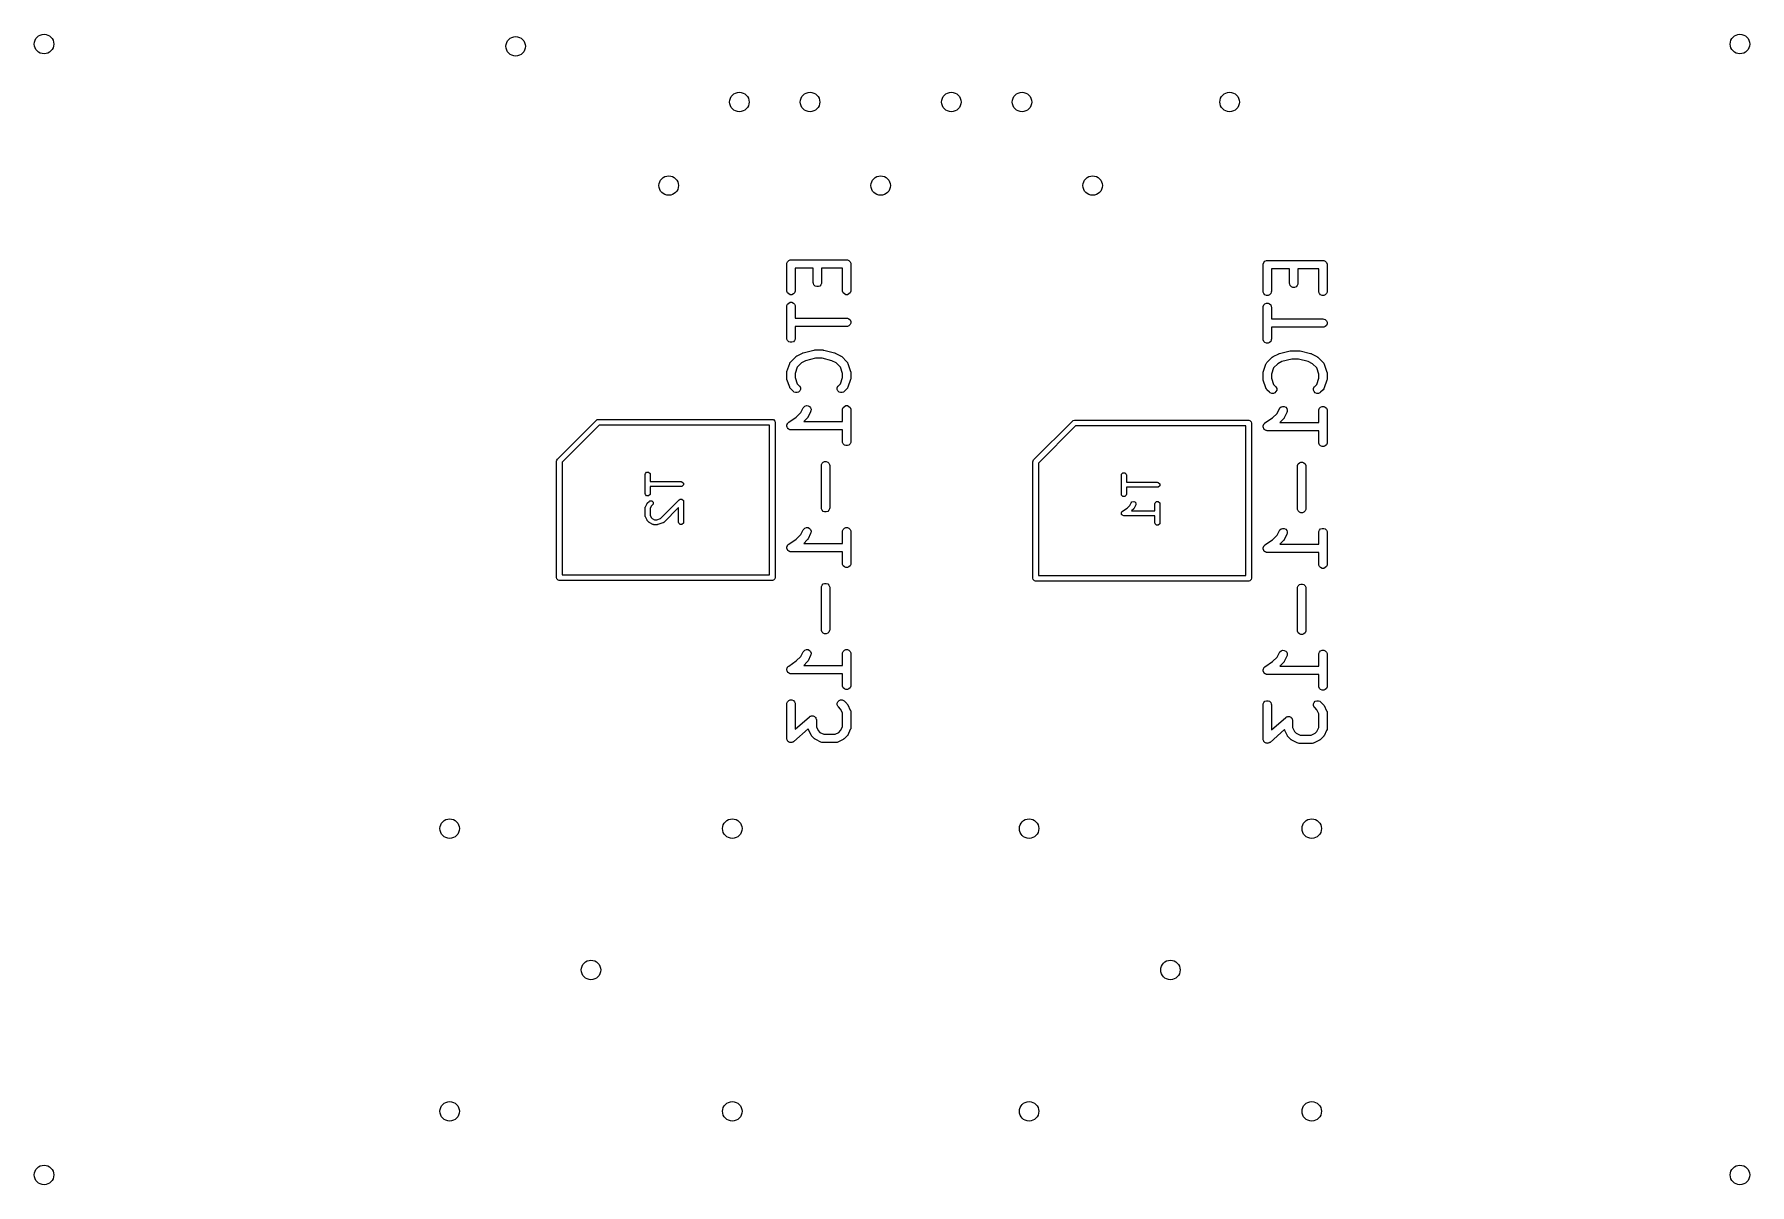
# Model space of a CAD drawing. Extents: x 0.19 to 1.41, y 0.19 to 1.01.
import ezdxf

# ---------------------------------------------------------------- set-up
doc = ezdxf.new("R2010")
doc.units = 0
doc.header["$MEASUREMENT"] = 0
doc.layers.add('BLACK', color=7, linetype='CONTINUOUS')

msp = doc.modelspace()

# ---------------------------------------------------------------- linework, layer by layer
at = {"layer": 'BLACK', "linetype": 'CONTINUOUS'}
for p, q in [((0.7256, 0.8449), (0.7261, 0.846)), ((0.7256, 0.8444), (0.7256, 0.8449)), ((0.7256, 0.8256), (0.7256, 0.8444)), ((0.7261, 0.846), (0.7269, 0.8468)), ((0.7269, 0.8468), (0.728, 0.8473)), ((0.728, 0.8473), (0.7285, 0.8473)), ((0.7285, 0.8473), (0.7679, 0.8473)), ((0.7443, 0.8414), (0.7315, 0.8414)), ((0.7315, 0.8414), (0.7315, 0.8256)), ((0.7443, 0.8313), (0.7443, 0.8414)), ((0.765, 0.8414), (0.7502, 0.8414)), ((0.7502, 0.8414), (0.7502, 0.8313)), ((0.765, 0.8256), (0.765, 0.8414)), ((0.7679, 0.8473), (0.7685, 0.8473)), ((0.7685, 0.8473), (0.7695, 0.8468)), ((0.7695, 0.8468), (0.7704, 0.846)), ((0.7704, 0.846), (0.7708, 0.8449)), ((0.7708, 0.8449), (0.7709, 0.8444)), ((0.7709, 0.8444), (0.7709, 0.8256)), ((1.0626, 0.8444), (1.0631, 0.8455)), ((1.0626, 0.8439), (1.0626, 0.8444)), ((1.0626, 0.8251), (1.0626, 0.8439)), ((1.0631, 0.8455), (1.0639, 0.8463)), ((1.0639, 0.8463), (1.065, 0.8468)), ((1.065, 0.8468), (1.0655, 0.8468)), ((1.0655, 0.8468), (1.1049, 0.8468)), ((1.0813, 0.8409), (1.0685, 0.8409)), ((1.0685, 0.8409), (1.0685, 0.8251)), ((1.0813, 0.8307), (1.0813, 0.8409)), ((1.102, 0.8409), (1.0872, 0.8409)), ((1.0872, 0.8409), (1.0872, 0.8307)), ((1.102, 0.8251), (1.102, 0.8409)), ((1.1049, 0.8468), (1.1055, 0.8468)), ((1.1055, 0.8468), (1.1065, 0.8463)), ((1.1065, 0.8463), (1.1074, 0.8455)), ((1.1074, 0.8455), (1.1078, 0.8444)), ((1.1078, 0.8444), (1.1079, 0.8439)), ((1.1079, 0.8439), (1.1079, 0.8251)), ((0.7256, 0.8251), (0.7256, 0.8256)), ((0.7315, 0.8256), (0.7314, 0.8251)), ((0.7444, 0.8307), (0.7443, 0.8313)), ((0.7448, 0.8296), (0.7444, 0.8307)), ((0.7456, 0.8288), (0.7448, 0.8296)), ((0.7467, 0.8284), (0.7456, 0.8288)), ((0.7479, 0.8284), (0.7467, 0.8284)), ((0.7489, 0.8288), (0.7479, 0.8284)), ((0.7497, 0.8296), (0.7489, 0.8288)), ((0.7502, 0.8307), (0.7497, 0.8296)), ((0.7502, 0.8313), (0.7502, 0.8307)), ((0.765, 0.8251), (0.765, 0.8256)), ((0.7709, 0.8256), (0.7708, 0.8251)), ((1.0814, 0.8302), (1.0813, 0.8307)), ((1.0818, 0.8291), (1.0814, 0.8302)), ((1.0826, 0.8283), (1.0818, 0.8291)), ((1.0837, 0.8278), (1.0826, 0.8283)), ((1.0849, 0.8278), (1.0837, 0.8278)), ((1.0859, 0.8283), (1.0849, 0.8278)), ((1.0867, 0.8291), (1.0859, 0.8283)), ((1.0872, 0.8302), (1.0867, 0.8291)), ((1.0872, 0.8307), (1.0872, 0.8302)), ((0.7261, 0.824), (0.7256, 0.8251)), ((0.7256, 0.815), (0.7261, 0.816)), ((0.7256, 0.8144), (0.7256, 0.815)), ((0.7256, 0.7919), (0.7256, 0.8144)), ((0.7269, 0.8232), (0.7261, 0.824)), ((0.7261, 0.816), (0.7269, 0.8168)), ((0.728, 0.8227), (0.7269, 0.8232)), ((0.7269, 0.8168), (0.728, 0.8173)), ((0.7291, 0.8227), (0.728, 0.8227)), ((0.728, 0.8173), (0.7291, 0.8173)), ((0.7302, 0.8232), (0.7291, 0.8227)), ((0.7291, 0.8173), (0.7302, 0.8168)), ((0.731, 0.824), (0.7302, 0.8232)), ((0.7302, 0.8168), (0.731, 0.816)), ((0.7314, 0.8251), (0.731, 0.824)), ((0.731, 0.816), (0.7314, 0.815)), ((0.7314, 0.815), (0.7315, 0.8144)), ((0.7315, 0.8144), (0.7315, 0.8061)), ((0.7655, 0.824), (0.765, 0.8251)), ((0.7663, 0.8232), (0.7655, 0.824)), ((0.7673, 0.8227), (0.7663, 0.8232)), ((0.7685, 0.8227), (0.7673, 0.8227)), ((0.7695, 0.8232), (0.7685, 0.8227)), ((0.7704, 0.824), (0.7695, 0.8232)), ((0.7708, 0.8251), (0.7704, 0.824)), ((1.0626, 0.8245), (1.0626, 0.8251)), ((1.0631, 0.8235), (1.0626, 0.8245)), ((1.0626, 0.8144), (1.0631, 0.8155)), ((1.0626, 0.8139), (1.0626, 0.8144)), ((1.0626, 0.7914), (1.0626, 0.8139)), ((1.0639, 0.8227), (1.0631, 0.8235)), ((1.0631, 0.8155), (1.0639, 0.8163)), ((1.065, 0.8222), (1.0639, 0.8227)), ((1.0639, 0.8163), (1.065, 0.8168)), ((1.0661, 0.8222), (1.065, 0.8222)), ((1.065, 0.8168), (1.0661, 0.8168)), ((1.0672, 0.8227), (1.0661, 0.8222)), ((1.0661, 0.8168), (1.0672, 0.8163)), ((1.068, 0.8235), (1.0672, 0.8227)), ((1.0672, 0.8163), (1.068, 0.8155)), ((1.0684, 0.8245), (1.068, 0.8235)), ((1.068, 0.8155), (1.0684, 0.8144)), ((1.0685, 0.8251), (1.0684, 0.8245)), ((1.0684, 0.8144), (1.0685, 0.8139)), ((1.0685, 0.8139), (1.0685, 0.8056)), ((1.102, 0.8245), (1.102, 0.8251)), ((1.1025, 0.8235), (1.102, 0.8245)), ((1.1033, 0.8227), (1.1025, 0.8235)), ((1.1043, 0.8222), (1.1033, 0.8227)), ((1.1055, 0.8222), (1.1043, 0.8222)), ((1.1065, 0.8227), (1.1055, 0.8222)), ((1.1074, 0.8235), (1.1065, 0.8227)), ((1.1078, 0.8245), (1.1074, 0.8235)), ((1.1079, 0.8251), (1.1078, 0.8245)), ((0.7315, 0.8061), (0.7679, 0.8061)), ((0.7679, 0.8061), (0.7685, 0.806)), ((0.7685, 0.806), (0.7695, 0.8056)), ((0.7695, 0.8056), (0.7704, 0.8048)), ((0.7704, 0.8015), (0.7695, 0.8007)), ((0.7704, 0.8048), (0.7708, 0.8037)), ((0.7708, 0.8026), (0.7704, 0.8015)), ((0.7708, 0.8037), (0.7708, 0.8026)), ((1.0685, 0.8056), (1.1049, 0.8056)), ((1.1049, 0.8056), (1.1055, 0.8055)), ((1.1055, 0.8055), (1.1065, 0.8051)), ((1.1065, 0.8051), (1.1074, 0.8042)), ((1.1074, 0.8042), (1.1078, 0.8032)), ((1.1078, 0.802), (1.1074, 0.801)), ((1.1078, 0.8032), (1.1078, 0.802)), ((0.7256, 0.7913), (0.7256, 0.7919)), ((0.7261, 0.7902), (0.7256, 0.7913)), ((0.7269, 0.7894), (0.7261, 0.7902)), ((0.728, 0.789), (0.7269, 0.7894)), ((0.7291, 0.789), (0.728, 0.789)), ((0.7302, 0.7894), (0.7291, 0.789)), ((0.731, 0.7902), (0.7302, 0.7894)), ((0.7314, 0.7913), (0.731, 0.7902)), ((0.7315, 0.7919), (0.7314, 0.7913)), ((0.7679, 0.8002), (0.7315, 0.8002)), ((0.7315, 0.8002), (0.7315, 0.7919)), ((0.7685, 0.8002), (0.7679, 0.8002)), ((0.7695, 0.8007), (0.7685, 0.8002)), ((1.0626, 0.7908), (1.0626, 0.7914)), ((1.0631, 0.7897), (1.0626, 0.7908)), ((1.0639, 0.7889), (1.0631, 0.7897)), ((1.068, 0.7897), (1.0672, 0.7889)), ((1.0684, 0.7908), (1.068, 0.7897)), ((1.0685, 0.7914), (1.0684, 0.7908)), ((1.1049, 0.7997), (1.0685, 0.7997)), ((1.0685, 0.7997), (1.0685, 0.7914)), ((1.1055, 0.7997), (1.1049, 0.7997)), ((1.1065, 0.8002), (1.1055, 0.7997)), ((1.1074, 0.801), (1.1065, 0.8002)), ((0.7283, 0.7752), (0.7321, 0.779)), ((0.7321, 0.779), (0.7323, 0.7792)), ((0.7323, 0.7792), (0.7324, 0.7792)), ((0.7324, 0.7792), (0.7324, 0.7793)), ((0.7324, 0.7793), (0.7325, 0.7793)), ((0.7325, 0.7793), (0.7326, 0.7794)), ((0.7326, 0.7794), (0.7328, 0.7795)), ((0.7328, 0.7795), (0.7366, 0.7814)), ((0.7366, 0.7814), (0.7369, 0.7815)), ((0.7366, 0.7814), (0.7366, 0.7814)), ((0.7366, 0.7814), (0.7366, 0.7814)), ((0.7369, 0.7815), (0.7371, 0.7816)), ((0.7371, 0.7816), (0.7372, 0.7816)), ((0.7372, 0.7816), (0.7447, 0.7835)), ((0.7372, 0.7816), (0.7372, 0.7816)), ((0.7458, 0.7777), (0.7389, 0.776)), ((0.7447, 0.7835), (0.7448, 0.7835)), ((0.7448, 0.7835), (0.7448, 0.7835)), ((0.7448, 0.7835), (0.745, 0.7835)), ((0.745, 0.7835), (0.7453, 0.7836)), ((0.7453, 0.7836), (0.7453, 0.7836)), ((0.7453, 0.7836), (0.7454, 0.7836)), ((0.7454, 0.7836), (0.751, 0.7836)), ((0.7507, 0.7777), (0.7458, 0.7777)), ((0.7575, 0.776), (0.7507, 0.7777)), ((0.751, 0.7836), (0.7511, 0.7836)), ((0.7511, 0.7836), (0.7512, 0.7836)), ((0.7512, 0.7836), (0.7514, 0.7835)), ((0.7514, 0.7835), (0.7516, 0.7835)), ((0.7516, 0.7835), (0.7516, 0.7835)), ((0.7516, 0.7835), (0.7517, 0.7835)), ((0.7517, 0.7835), (0.7592, 0.7816)), ((0.7592, 0.7816), (0.7593, 0.7816)), ((0.7593, 0.7816), (0.7593, 0.7816)), ((0.7593, 0.7816), (0.7596, 0.7815)), ((0.7596, 0.7815), (0.7598, 0.7814)), ((0.7598, 0.7814), (0.7598, 0.7814)), ((0.7598, 0.7814), (0.7599, 0.7814)), ((0.7599, 0.7814), (0.7636, 0.7795)), ((0.7636, 0.7795), (0.7639, 0.7794)), ((0.7639, 0.7794), (0.7639, 0.7793)), ((0.7639, 0.7793), (0.764, 0.7793)), ((0.764, 0.7793), (0.7641, 0.7792)), ((0.7641, 0.7792), (0.7641, 0.7792)), ((0.7641, 0.7792), (0.7644, 0.779)), ((0.7644, 0.779), (0.7681, 0.7752)), ((1.065, 0.7885), (1.0639, 0.7889)), ((1.0661, 0.7885), (1.065, 0.7885)), ((1.0653, 0.7747), (1.0691, 0.7785)), ((1.0672, 0.7889), (1.0661, 0.7885)), ((1.0691, 0.7785), (1.0693, 0.7786)), ((1.0693, 0.7786), (1.0694, 0.7787)), ((1.0694, 0.7787), (1.0694, 0.7788)), ((1.0694, 0.7788), (1.0695, 0.7788)), ((1.0695, 0.7788), (1.0696, 0.7788)), ((1.0696, 0.7788), (1.0698, 0.779)), ((1.0698, 0.779), (1.0736, 0.7809)), ((1.0736, 0.7809), (1.0739, 0.781)), ((1.0736, 0.7809), (1.0736, 0.7809)), ((1.0736, 0.7809), (1.0736, 0.7809)), ((1.0739, 0.781), (1.0741, 0.7811)), ((1.0741, 0.7811), (1.0742, 0.7811)), ((1.0742, 0.7811), (1.0817, 0.783)), ((1.0742, 0.7811), (1.0742, 0.7811)), ((1.0828, 0.7772), (1.0759, 0.7755)), ((1.0817, 0.783), (1.0818, 0.783)), ((1.0818, 0.783), (1.0818, 0.783)), ((1.0818, 0.783), (1.082, 0.783)), ((1.082, 0.783), (1.0823, 0.7831)), ((1.0823, 0.7831), (1.0823, 0.7831)), ((1.0823, 0.7831), (1.0824, 0.7831)), ((1.0824, 0.7831), (1.088, 0.7831)), ((1.0877, 0.7772), (1.0828, 0.7772)), ((1.0945, 0.7755), (1.0877, 0.7772)), ((1.088, 0.7831), (1.0881, 0.7831)), ((1.0881, 0.7831), (1.0882, 0.7831)), ((1.0882, 0.7831), (1.0884, 0.783)), ((1.0884, 0.783), (1.0886, 0.783)), ((1.0886, 0.783), (1.0886, 0.783)), ((1.0886, 0.783), (1.0887, 0.783)), ((1.0887, 0.783), (1.0962, 0.7811)), ((1.0962, 0.7811), (1.0963, 0.7811)), ((1.0963, 0.7811), (1.0963, 0.7811)), ((1.0963, 0.7811), (1.0966, 0.781)), ((1.0966, 0.781), (1.0968, 0.7809)), ((1.0968, 0.7809), (1.0968, 0.7809)), ((1.0968, 0.7809), (1.0969, 0.7809)), ((1.0969, 0.7809), (1.1006, 0.779)), ((1.1006, 0.779), (1.1009, 0.7788)), ((1.1009, 0.7788), (1.1009, 0.7788)), ((1.1009, 0.7788), (1.101, 0.7788)), ((1.101, 0.7788), (1.1011, 0.7787)), ((1.1011, 0.7787), (1.1011, 0.7786)), ((1.1011, 0.7786), (1.1014, 0.7785)), ((1.1014, 0.7785), (1.1051, 0.7747)), ((0.7256, 0.7681), (0.7257, 0.7682)), ((0.7256, 0.768), (0.7256, 0.7681)), ((0.7256, 0.7679), (0.7256, 0.768)), ((0.7256, 0.7678), (0.7256, 0.7679)), ((0.7256, 0.7675), (0.7256, 0.7678)), ((0.7256, 0.7638), (0.7256, 0.7675)), ((0.7257, 0.7684), (0.7276, 0.7741)), ((0.7257, 0.7682), (0.7257, 0.7684)), ((0.7276, 0.7741), (0.7278, 0.7746)), ((0.7278, 0.7746), (0.7279, 0.7747)), ((0.7279, 0.7747), (0.728, 0.7748)), ((0.728, 0.7748), (0.7283, 0.7752)), ((0.733, 0.7715), (0.7315, 0.767)), ((0.7315, 0.767), (0.7315, 0.7642)), ((0.7359, 0.7745), (0.733, 0.7715)), ((0.7389, 0.776), (0.7359, 0.7745)), ((0.7605, 0.7745), (0.7575, 0.776)), ((0.7635, 0.7715), (0.7605, 0.7745)), ((0.765, 0.767), (0.7635, 0.7715)), ((0.765, 0.7642), (0.765, 0.767)), ((0.7681, 0.7752), (0.7685, 0.7748)), ((0.7685, 0.7748), (0.7685, 0.7747)), ((0.7685, 0.7747), (0.7686, 0.7746)), ((0.7686, 0.7746), (0.7688, 0.7741)), ((0.7688, 0.7741), (0.7707, 0.7684)), ((0.7707, 0.7684), (0.7708, 0.7682)), ((0.7708, 0.7682), (0.7708, 0.7681)), ((0.7708, 0.7681), (0.7708, 0.768)), ((0.7708, 0.768), (0.7708, 0.7679)), ((0.7708, 0.7679), (0.7708, 0.7678)), ((0.7708, 0.7678), (0.7709, 0.7675)), ((0.7709, 0.7675), (0.7709, 0.7638)), ((1.0626, 0.7675), (1.0626, 0.7676)), ((1.0626, 0.7676), (1.0627, 0.7676)), ((1.0626, 0.7674), (1.0626, 0.7675)), ((1.0626, 0.7673), (1.0626, 0.7674)), ((1.0626, 0.767), (1.0626, 0.7673)), ((1.0626, 0.7632), (1.0626, 0.767)), ((1.0627, 0.7679), (1.0646, 0.7735)), ((1.0627, 0.7676), (1.0627, 0.7679)), ((1.0646, 0.7735), (1.0648, 0.7741)), ((1.0648, 0.7741), (1.0649, 0.7742)), ((1.0649, 0.7742), (1.065, 0.7743)), ((1.065, 0.7743), (1.0653, 0.7747)), ((1.07, 0.771), (1.0685, 0.7665)), ((1.0685, 0.7665), (1.0685, 0.7637)), ((1.0729, 0.7739), (1.07, 0.771)), ((1.0759, 0.7755), (1.0729, 0.7739)), ((1.0975, 0.7739), (1.0945, 0.7755)), ((1.1005, 0.771), (1.0975, 0.7739)), ((1.102, 0.7665), (1.1005, 0.771)), ((1.102, 0.7637), (1.102, 0.7665)), ((1.1051, 0.7747), (1.1055, 0.7743)), ((1.1055, 0.7743), (1.1055, 0.7742)), ((1.1055, 0.7742), (1.1056, 0.7741)), ((1.1056, 0.7741), (1.1058, 0.7735)), ((1.1058, 0.7735), (1.1077, 0.7679)), ((1.1077, 0.7679), (1.1078, 0.7676)), ((1.1078, 0.7676), (1.1078, 0.7676)), ((1.1078, 0.7676), (1.1078, 0.7675)), ((1.1078, 0.7675), (1.1078, 0.7674)), ((1.1078, 0.7674), (1.1078, 0.7673)), ((1.1078, 0.7673), (1.1079, 0.767)), ((1.1079, 0.767), (1.1079, 0.7632)), ((0.7256, 0.7635), (0.7256, 0.7638)), ((0.7256, 0.7634), (0.7256, 0.7635)), ((0.7256, 0.7633), (0.7256, 0.7634)), ((0.7256, 0.7632), (0.7256, 0.7633)), ((0.7257, 0.7631), (0.7256, 0.7632)), ((0.7257, 0.7628), (0.7257, 0.7631)), ((0.7276, 0.7572), (0.7257, 0.7628)), ((0.7278, 0.7567), (0.7276, 0.7572)), ((0.7279, 0.7566), (0.7278, 0.7567)), ((0.728, 0.7565), (0.7279, 0.7566)), ((0.7283, 0.756), (0.728, 0.7565)), ((0.7302, 0.7542), (0.7283, 0.756)), ((0.7306, 0.7538), (0.7302, 0.7542)), ((0.7317, 0.7534), (0.7306, 0.7538)), ((0.7315, 0.7642), (0.733, 0.7597)), ((0.7329, 0.7534), (0.7317, 0.7534)), ((0.7339, 0.7538), (0.7329, 0.7534)), ((0.733, 0.7597), (0.7344, 0.7583)), ((0.7347, 0.7546), (0.7339, 0.7538)), ((0.7344, 0.7583), (0.7347, 0.7579)), ((0.7347, 0.7579), (0.7352, 0.7568)), ((0.7352, 0.7557), (0.7347, 0.7546)), ((0.7352, 0.7568), (0.7352, 0.7557)), ((0.7613, 0.7568), (0.7617, 0.7579)), ((0.7613, 0.7557), (0.7613, 0.7568)), ((0.7617, 0.7546), (0.7613, 0.7557)), ((0.7617, 0.7579), (0.7621, 0.7583)), ((0.7625, 0.7538), (0.7617, 0.7546)), ((0.7621, 0.7583), (0.7635, 0.7597)), ((0.7636, 0.7534), (0.7625, 0.7538)), ((0.7635, 0.7597), (0.765, 0.7642)), ((0.7647, 0.7534), (0.7636, 0.7534)), ((0.7658, 0.7538), (0.7647, 0.7534)), ((0.7662, 0.7542), (0.7658, 0.7538)), ((0.7681, 0.756), (0.7662, 0.7542)), ((0.7685, 0.7565), (0.7681, 0.756)), ((0.7686, 0.7567), (0.7685, 0.7566)), ((0.7685, 0.7566), (0.7685, 0.7565)), ((0.7688, 0.7572), (0.7686, 0.7567)), ((0.7707, 0.7628), (0.7688, 0.7572)), ((0.7708, 0.7631), (0.7707, 0.7628)), ((0.7709, 0.7638), (0.7708, 0.7635)), ((0.7708, 0.7635), (0.7708, 0.7634)), ((0.7708, 0.7634), (0.7708, 0.7633)), ((0.7708, 0.7633), (0.7708, 0.7632)), ((0.7708, 0.7632), (0.7708, 0.7631)), ((1.0626, 0.7629), (1.0626, 0.7632)), ((1.0626, 0.7628), (1.0626, 0.7629)), ((1.0626, 0.7629), (1.0626, 0.7629)), ((1.0626, 0.7627), (1.0626, 0.7628)), ((1.0627, 0.7626), (1.0626, 0.7627)), ((1.0627, 0.7623), (1.0627, 0.7626)), ((1.0646, 0.7567), (1.0627, 0.7623)), ((1.0648, 0.7562), (1.0646, 0.7567)), ((1.0649, 0.7561), (1.0648, 0.7562)), ((1.065, 0.756), (1.0649, 0.7561)), ((1.0653, 0.7555), (1.065, 0.756)), ((1.0672, 0.7537), (1.0653, 0.7555)), ((1.0676, 0.7533), (1.0672, 0.7537)), ((1.0687, 0.7528), (1.0676, 0.7533)), ((1.0685, 0.7637), (1.07, 0.7592)), ((1.0699, 0.7528), (1.0687, 0.7528)), ((1.0709, 0.7533), (1.0699, 0.7528)), ((1.07, 0.7592), (1.0714, 0.7578)), ((1.0717, 0.7541), (1.0709, 0.7533)), ((1.0714, 0.7578), (1.0717, 0.7574)), ((1.0717, 0.7574), (1.0722, 0.7563)), ((1.0722, 0.7552), (1.0717, 0.7541)), ((1.0722, 0.7563), (1.0722, 0.7552)), ((1.0983, 0.7563), (1.0987, 0.7574)), ((1.0983, 0.7552), (1.0983, 0.7563)), ((1.0987, 0.7541), (1.0983, 0.7552)), ((1.0987, 0.7574), (1.0991, 0.7578)), ((1.0995, 0.7533), (1.0987, 0.7541)), ((1.0991, 0.7578), (1.1005, 0.7592)), ((1.1006, 0.7528), (1.0995, 0.7533)), ((1.1005, 0.7592), (1.102, 0.7637)), ((1.1017, 0.7528), (1.1006, 0.7528)), ((1.1028, 0.7533), (1.1017, 0.7528)), ((1.1032, 0.7537), (1.1028, 0.7533)), ((1.1051, 0.7555), (1.1032, 0.7537)), ((1.1055, 0.756), (1.1051, 0.7555)), ((1.1056, 0.7562), (1.1055, 0.7561)), ((1.1055, 0.7561), (1.1055, 0.756)), ((1.1058, 0.7567), (1.1056, 0.7562)), ((1.1077, 0.7623), (1.1058, 0.7567)), ((1.1078, 0.7626), (1.1077, 0.7623)), ((1.1079, 0.7632), (1.1078, 0.7629)), ((1.1078, 0.7629), (1.1078, 0.7629)), ((1.1078, 0.7629), (1.1078, 0.7628)), ((1.1078, 0.7628), (1.1078, 0.7627)), ((1.1078, 0.7627), (1.1078, 0.7626)), ((0.7355, 0.7393), (0.7371, 0.7426)), ((0.7371, 0.7426), (0.7375, 0.7431)), ((0.7375, 0.7431), (0.7383, 0.7438)), ((0.7383, 0.7438), (0.7394, 0.7442)), ((0.7394, 0.7442), (0.7406, 0.7441)), ((0.7406, 0.7441), (0.7416, 0.7436)), ((0.7416, 0.7436), (0.7423, 0.7427)), ((0.7423, 0.7427), (0.7427, 0.7416)), ((0.7426, 0.7405), (0.7424, 0.7399)), ((0.7427, 0.7416), (0.7426, 0.7405)), ((0.765, 0.7418), (0.7655, 0.7429)), ((0.765, 0.7413), (0.765, 0.7418)), ((0.765, 0.733), (0.765, 0.7413)), ((0.7655, 0.7429), (0.7663, 0.7437)), ((0.7663, 0.7437), (0.7673, 0.7442)), ((0.7673, 0.7442), (0.7685, 0.7442)), ((0.7685, 0.7442), (0.7695, 0.7437)), ((0.7695, 0.7437), (0.7704, 0.7429)), ((0.7704, 0.7429), (0.7708, 0.7418)), ((0.7708, 0.7418), (0.7709, 0.7413)), ((0.7709, 0.7413), (0.7709, 0.7188)), ((1.0725, 0.7387), (1.0741, 0.7421)), ((1.0741, 0.7421), (1.0745, 0.7426)), ((1.0745, 0.7426), (1.0753, 0.7433)), ((1.0753, 0.7433), (1.0764, 0.7437)), ((1.0764, 0.7437), (1.0776, 0.7436)), ((1.0776, 0.7436), (1.0786, 0.7431)), ((1.0786, 0.7431), (1.0794, 0.7422)), ((1.0794, 0.7422), (1.0797, 0.7411)), ((1.0797, 0.7411), (1.0796, 0.74)), ((1.102, 0.7413), (1.1025, 0.7424)), ((1.102, 0.7407), (1.102, 0.7413)), ((1.102, 0.7324), (1.102, 0.7407)), ((1.1025, 0.7424), (1.1033, 0.7432)), ((1.1033, 0.7432), (1.1043, 0.7436)), ((1.1043, 0.7436), (1.1055, 0.7436)), ((1.1055, 0.7436), (1.1065, 0.7432)), ((1.1065, 0.7432), (1.1074, 0.7424)), ((1.1074, 0.7424), (1.1078, 0.7413)), ((1.1078, 0.7413), (1.1079, 0.7407)), ((1.1079, 0.7407), (1.1079, 0.7182)), ((0.5632, 0.7064), (0.5907, 0.7338)), ((0.5929, 0.7305), (0.5666, 0.7042)), ((0.5907, 0.7338), (0.5913, 0.7343)), ((0.5913, 0.7343), (0.5921, 0.7344)), ((0.5921, 0.7344), (0.7154, 0.7344)), ((0.7134, 0.7305), (0.5929, 0.7305)), ((0.7134, 0.6246), (0.7134, 0.7305)), ((0.7154, 0.7344), (0.7161, 0.7343)), ((0.7161, 0.7343), (0.7172, 0.7332)), ((0.7172, 0.7332), (0.7174, 0.7324)), ((0.7174, 0.7324), (0.7174, 0.6226)), ((0.7256, 0.7306), (0.7258, 0.7309)), ((0.7256, 0.7303), (0.7256, 0.7306)), ((0.7256, 0.73), (0.7256, 0.7303)), ((0.7256, 0.7297), (0.7256, 0.73)), ((0.7256, 0.7294), (0.7256, 0.7297)), ((0.7258, 0.7292), (0.7256, 0.7294)), ((0.7258, 0.7311), (0.726, 0.7314)), ((0.7258, 0.7309), (0.7258, 0.7311)), ((0.7258, 0.7289), (0.7258, 0.7292)), ((0.726, 0.7286), (0.7258, 0.7289)), ((0.726, 0.7314), (0.7261, 0.7317)), ((0.7261, 0.7284), (0.726, 0.7286)), ((0.7261, 0.7317), (0.7263, 0.7319)), ((0.7263, 0.7282), (0.7261, 0.7284)), ((0.7263, 0.7319), (0.7265, 0.7321)), ((0.7265, 0.7321), (0.7269, 0.7325)), ((0.7269, 0.7325), (0.7323, 0.7361)), ((0.7269, 0.7325), (0.7269, 0.7325)), ((0.7269, 0.7325), (0.7269, 0.7325)), ((0.7269, 0.7325), (0.7269, 0.7325)), ((0.7323, 0.7361), (0.7355, 0.7393)), ((0.74, 0.7354), (0.7375, 0.733)), ((0.7375, 0.733), (0.765, 0.733)), ((0.7402, 0.7357), (0.74, 0.7354)), ((0.7403, 0.7358), (0.7402, 0.7357)), ((0.7402, 0.7357), (0.7402, 0.7357)), ((0.7404, 0.7359), (0.7403, 0.7358)), ((0.7406, 0.7362), (0.7404, 0.7359)), ((0.7404, 0.7359), (0.7404, 0.7359)), ((0.7424, 0.7399), (0.7406, 0.7362)), ((0.9002, 0.7059), (0.9277, 0.7333)), ((0.9299, 0.73), (0.9036, 0.7036)), ((0.9277, 0.7333), (0.9283, 0.7337)), ((0.9283, 0.7337), (0.9291, 0.7339)), ((0.9291, 0.7339), (1.0524, 0.7339)), ((1.0504, 0.73), (0.9299, 0.73)), ((1.0504, 0.624), (1.0504, 0.73)), ((1.0524, 0.7339), (1.0531, 0.7337)), ((1.0531, 0.7337), (1.0542, 0.7327)), ((1.0542, 0.7327), (1.0544, 0.7319)), ((1.0544, 0.7319), (1.0544, 0.6221)), ((1.0626, 0.7301), (1.0628, 0.7303)), ((1.0626, 0.7298), (1.0626, 0.7301)), ((1.0626, 0.7295), (1.0626, 0.7298)), ((1.0626, 0.7292), (1.0626, 0.7295)), ((1.0626, 0.7289), (1.0626, 0.7292)), ((1.0628, 0.7287), (1.0626, 0.7289)), ((1.0628, 0.7306), (1.063, 0.7309)), ((1.0628, 0.7303), (1.0628, 0.7306)), ((1.0628, 0.7284), (1.0628, 0.7287)), ((1.063, 0.7281), (1.0628, 0.7284)), ((1.063, 0.7309), (1.0631, 0.7311)), ((1.0631, 0.7311), (1.0633, 0.7313)), ((1.0633, 0.7313), (1.0635, 0.7316)), ((1.0635, 0.7316), (1.0639, 0.7319)), ((1.0639, 0.732), (1.0693, 0.7355)), ((1.0639, 0.7319), (1.0639, 0.732)), ((1.0639, 0.7319), (1.0639, 0.7319)), ((1.0639, 0.7319), (1.0639, 0.7319)), ((1.0693, 0.7355), (1.0725, 0.7387)), ((1.077, 0.7349), (1.0745, 0.7324)), ((1.0745, 0.7324), (1.102, 0.7324)), ((1.0772, 0.7351), (1.077, 0.7349)), ((1.0773, 0.7353), (1.0772, 0.7352)), ((1.0772, 0.7352), (1.0772, 0.7351)), ((1.0774, 0.7354), (1.0773, 0.7353)), ((1.0776, 0.7357), (1.0774, 0.7354)), ((1.0774, 0.7354), (1.0774, 0.7354)), ((1.0794, 0.7394), (1.0776, 0.7357)), ((1.0796, 0.74), (1.0794, 0.7394)), ((0.7264, 0.7279), (0.7263, 0.7282)), ((0.7267, 0.7278), (0.7264, 0.7279)), ((0.7269, 0.7276), (0.7267, 0.7278)), ((0.7272, 0.7274), (0.7269, 0.7276)), ((0.7274, 0.7273), (0.7272, 0.7274)), ((0.7277, 0.7272), (0.7274, 0.7273)), ((0.728, 0.7271), (0.7277, 0.7272)), ((0.7285, 0.7271), (0.728, 0.7271)), ((0.765, 0.7271), (0.7285, 0.7271)), ((0.7285, 0.7271), (0.7285, 0.7271)), ((0.7285, 0.7271), (0.7285, 0.7271)), ((0.7285, 0.7271), (0.7285, 0.7271)), ((0.765, 0.7188), (0.765, 0.7271)), ((0.765, 0.7182), (0.765, 0.7188)), ((0.7655, 0.7171), (0.765, 0.7182)), ((0.7663, 0.7163), (0.7655, 0.7171)), ((0.7673, 0.7159), (0.7663, 0.7163)), ((0.7695, 0.7163), (0.7685, 0.7159)), ((0.7704, 0.7171), (0.7695, 0.7163)), ((0.7708, 0.7182), (0.7704, 0.7171)), ((0.7709, 0.7188), (0.7708, 0.7182)), ((1.0631, 0.7279), (1.063, 0.7281)), ((1.0633, 0.7276), (1.0631, 0.7279)), ((1.0634, 0.7274), (1.0633, 0.7276)), ((1.0637, 0.7272), (1.0634, 0.7274)), ((1.0639, 0.727), (1.0637, 0.7272)), ((1.0642, 0.7269), (1.0639, 0.727)), ((1.0644, 0.7268), (1.0642, 0.7269)), ((1.0647, 0.7267), (1.0644, 0.7268)), ((1.065, 0.7266), (1.0647, 0.7267)), ((1.0655, 0.7265), (1.065, 0.7266)), ((1.102, 0.7265), (1.0655, 0.7265)), ((1.0655, 0.7265), (1.0655, 0.7265)), ((1.0655, 0.7265), (1.0655, 0.7265)), ((1.0655, 0.7265), (1.0655, 0.7265)), ((1.102, 0.7182), (1.102, 0.7265)), ((1.102, 0.7177), (1.102, 0.7182)), ((1.1025, 0.7166), (1.102, 0.7177)), ((1.1033, 0.7158), (1.1025, 0.7166)), ((1.1074, 0.7166), (1.1065, 0.7158)), ((1.1078, 0.7177), (1.1074, 0.7166)), ((1.1079, 0.7182), (1.1078, 0.7177)), ((0.5626, 0.705), (0.5628, 0.7057)), ((0.5626, 0.6226), (0.5626, 0.705)), ((0.5628, 0.7057), (0.5632, 0.7064)), ((0.5666, 0.7042), (0.5666, 0.6246)), ((0.7505, 0.7035), (0.7513, 0.7043)), ((0.7513, 0.7043), (0.7523, 0.7048)), ((0.7523, 0.7048), (0.7535, 0.7048)), ((0.7535, 0.7048), (0.7545, 0.7043)), ((0.7545, 0.7043), (0.7554, 0.7035)), ((0.7685, 0.7159), (0.7673, 0.7159)), ((0.8996, 0.7045), (0.8998, 0.7052)), ((0.8996, 0.6221), (0.8996, 0.7045)), ((0.8998, 0.7052), (0.9002, 0.7059)), ((1.0883, 0.7038), (1.0893, 0.7043)), ((1.0893, 0.7043), (1.0905, 0.7043)), ((1.0905, 0.7043), (1.0915, 0.7038)), ((1.1043, 0.7153), (1.1033, 0.7158)), ((1.1055, 0.7153), (1.1043, 0.7153)), ((1.1065, 0.7158), (1.1055, 0.7153)), ((0.6254, 0.6955), (0.6255, 0.6962)), ((0.6254, 0.682), (0.6254, 0.6955)), ((0.6255, 0.6962), (0.6264, 0.6972)), ((0.6264, 0.6972), (0.6278, 0.6972)), ((0.6278, 0.6972), (0.6288, 0.6962)), ((0.6288, 0.6962), (0.6289, 0.6955)), ((0.6289, 0.6955), (0.6289, 0.6905)), ((0.75, 0.7025), (0.7505, 0.7035)), ((0.75, 0.7019), (0.75, 0.7025)), ((0.75, 0.6719), (0.75, 0.7019)), ((0.7554, 0.7035), (0.7558, 0.7025)), ((0.7558, 0.7025), (0.7559, 0.7019)), ((0.7559, 0.7019), (0.7559, 0.6719)), ((0.9036, 0.7036), (0.9036, 0.624)), ((0.9624, 0.695), (0.9625, 0.6957)), ((0.9624, 0.6815), (0.9624, 0.695)), ((0.9625, 0.6957), (0.9634, 0.6966)), ((0.9634, 0.6966), (0.9648, 0.6966)), ((0.9648, 0.6966), (0.9658, 0.6957)), ((0.9658, 0.6957), (0.9659, 0.695)), ((0.9659, 0.695), (0.9659, 0.69)), ((1.087, 0.7019), (1.0875, 0.703)), ((1.087, 0.7014), (1.087, 0.7019)), ((1.087, 0.6714), (1.087, 0.7014)), ((1.0875, 0.703), (1.0883, 0.7038)), ((1.0915, 0.7038), (1.0924, 0.703)), ((1.0924, 0.703), (1.0928, 0.7019)), ((1.0928, 0.7019), (1.0929, 0.7014)), ((1.0929, 0.7014), (1.0929, 0.6714)), ((0.6255, 0.6813), (0.6254, 0.682)), ((0.6264, 0.6804), (0.6255, 0.6813)), ((0.6278, 0.6804), (0.6264, 0.6804)), ((0.6288, 0.6813), (0.6278, 0.6804)), ((0.6289, 0.682), (0.6288, 0.6813)), ((0.6289, 0.6905), (0.6507, 0.6905)), ((0.6507, 0.687), (0.6289, 0.687)), ((0.6289, 0.687), (0.6289, 0.682)), ((0.6507, 0.6905), (0.6514, 0.6904)), ((0.6514, 0.6871), (0.6507, 0.687)), ((0.6514, 0.6904), (0.6524, 0.6894)), ((0.6524, 0.6881), (0.6514, 0.6871)), ((0.6524, 0.6894), (0.6524, 0.6881)), ((0.9625, 0.6808), (0.9624, 0.6815)), ((0.9634, 0.6799), (0.9625, 0.6808)), ((0.9648, 0.6799), (0.9634, 0.6799)), ((0.9658, 0.6808), (0.9648, 0.6799)), ((0.9659, 0.6815), (0.9658, 0.6808)), ((0.9659, 0.69), (0.9877, 0.69)), ((0.9877, 0.6865), (0.9659, 0.6865)), ((0.9659, 0.6865), (0.9659, 0.6815)), ((0.9877, 0.69), (0.9884, 0.6899)), ((0.9884, 0.6866), (0.9877, 0.6865)), ((0.9884, 0.6899), (0.9894, 0.6889)), ((0.9894, 0.6876), (0.9884, 0.6866)), ((0.9894, 0.6889), (0.9894, 0.6876)), ((0.6254, 0.6723), (0.6255, 0.6726)), ((0.6254, 0.672), (0.6254, 0.6723)), ((0.6254, 0.6719), (0.6254, 0.672)), ((0.6254, 0.672), (0.6254, 0.672)), ((0.6254, 0.6663), (0.6254, 0.6719)), ((0.6255, 0.6727), (0.6267, 0.6749)), ((0.6255, 0.6726), (0.6255, 0.6727)), ((0.6255, 0.6726), (0.6255, 0.6726)), ((0.6267, 0.6749), (0.6268, 0.6752)), ((0.6268, 0.6752), (0.627, 0.6754)), ((0.627, 0.6754), (0.6281, 0.6765)), ((0.6281, 0.6765), (0.6287, 0.6769)), ((0.6287, 0.6769), (0.63, 0.6769)), ((0.6297, 0.6731), (0.6289, 0.6715)), ((0.6289, 0.6715), (0.6289, 0.6667)), ((0.6306, 0.674), (0.6297, 0.6731)), ((0.63, 0.6769), (0.631, 0.6759)), ((0.631, 0.6746), (0.6306, 0.674)), ((0.631, 0.6759), (0.631, 0.6746)), ((0.6363, 0.6644), (0.6495, 0.6776)), ((0.649, 0.6721), (0.6385, 0.6616)), ((0.649, 0.6618), (0.649, 0.6721)), ((0.6495, 0.6776), (0.6501, 0.678)), ((0.6501, 0.678), (0.6514, 0.678)), ((0.6514, 0.678), (0.6524, 0.6771)), ((0.6524, 0.6771), (0.6525, 0.6764)), ((0.6525, 0.6764), (0.6525, 0.6618)), ((0.75, 0.6713), (0.75, 0.6719)), ((0.7505, 0.6703), (0.75, 0.6713)), ((0.7513, 0.6694), (0.7505, 0.6703)), ((0.7523, 0.669), (0.7513, 0.6694)), ((0.7535, 0.669), (0.7523, 0.669)), ((0.7545, 0.6694), (0.7535, 0.669)), ((0.7554, 0.6703), (0.7545, 0.6694)), ((0.7558, 0.6713), (0.7554, 0.6703)), ((0.7559, 0.6719), (0.7558, 0.6713)), ((0.9624, 0.6677), (0.9625, 0.6682)), ((0.9625, 0.6675), (0.9624, 0.6677)), ((0.9625, 0.6687), (0.9626, 0.6688)), ((0.9625, 0.6682), (0.9625, 0.6687)), ((0.9626, 0.669), (0.9631, 0.6695)), ((0.9626, 0.6688), (0.9626, 0.669)), ((0.9631, 0.6695), (0.9664, 0.6716)), ((0.9664, 0.6716), (0.9683, 0.6736)), ((0.9683, 0.6736), (0.9693, 0.6755)), ((0.9693, 0.6755), (0.9697, 0.6761)), ((0.971, 0.6712), (0.9695, 0.6698)), ((0.9695, 0.6698), (0.986, 0.6698)), ((0.9697, 0.6761), (0.971, 0.6765)), ((0.971, 0.6765), (0.9722, 0.6759)), ((0.9712, 0.6715), (0.971, 0.6712)), ((0.9713, 0.6717), (0.9712, 0.6715)), ((0.9725, 0.674), (0.9713, 0.6717)), ((0.9722, 0.6759), (0.9726, 0.6746)), ((0.9726, 0.6746), (0.9725, 0.674)), ((0.986, 0.6748), (0.9861, 0.6754)), ((0.986, 0.6698), (0.986, 0.6748)), ((0.9861, 0.6754), (0.9871, 0.6764)), ((0.9871, 0.6764), (0.9884, 0.6764)), ((0.9884, 0.6764), (0.9894, 0.6754)), ((0.9894, 0.6754), (0.9895, 0.6748)), ((0.9895, 0.6748), (0.9895, 0.6613)), ((1.087, 0.6708), (1.087, 0.6714)), ((1.0875, 0.6697), (1.087, 0.6708)), ((1.0883, 0.6689), (1.0875, 0.6697)), ((1.0893, 0.6685), (1.0883, 0.6689)), ((1.0905, 0.6685), (1.0893, 0.6685)), ((1.0915, 0.6689), (1.0905, 0.6685)), ((1.0924, 0.6697), (1.0915, 0.6689)), ((1.0928, 0.6708), (1.0924, 0.6697)), ((1.0929, 0.6714), (1.0928, 0.6708)), ((0.6254, 0.6662), (0.6254, 0.6663)), ((0.6254, 0.6661), (0.6254, 0.6662)), ((0.6254, 0.6659), (0.6254, 0.6661)), ((0.6255, 0.6656), (0.6254, 0.6659)), ((0.6255, 0.6655), (0.6255, 0.6656)), ((0.6255, 0.6656), (0.6255, 0.6656)), ((0.6267, 0.6632), (0.6255, 0.6655)), ((0.6268, 0.663), (0.6267, 0.6632)), ((0.627, 0.6628), (0.6268, 0.663)), ((0.6281, 0.6616), (0.627, 0.6628)), ((0.6284, 0.6615), (0.6281, 0.6616)), ((0.6286, 0.6613), (0.6284, 0.6615)), ((0.6308, 0.6602), (0.6286, 0.6613)), ((0.6289, 0.6667), (0.6297, 0.6651)), ((0.6297, 0.6651), (0.6304, 0.6644)), ((0.6304, 0.6644), (0.632, 0.6635)), ((0.6309, 0.6602), (0.6308, 0.6602)), ((0.6309, 0.6601), (0.6309, 0.6602)), ((0.6312, 0.6601), (0.6309, 0.6601)), ((0.6315, 0.66), (0.6312, 0.6601)), ((0.6316, 0.66), (0.6315, 0.66)), ((0.6315, 0.66), (0.6315, 0.66)), ((0.6339, 0.66), (0.6316, 0.66)), ((0.632, 0.6635), (0.6336, 0.6635)), ((0.6336, 0.6635), (0.6363, 0.6644)), ((0.6341, 0.6601), (0.6339, 0.66)), ((0.6344, 0.6601), (0.6341, 0.6601)), ((0.6378, 0.6612), (0.6344, 0.6601)), ((0.6379, 0.6613), (0.6378, 0.6612)), ((0.6382, 0.6614), (0.6379, 0.6613)), ((0.6379, 0.6613), (0.6379, 0.6613)), ((0.6384, 0.6616), (0.6382, 0.6614)), ((0.6385, 0.6616), (0.6384, 0.6616)), ((0.6384, 0.6616), (0.6384, 0.6616)), ((0.6491, 0.6611), (0.649, 0.6618)), ((0.6501, 0.6601), (0.6491, 0.6611)), ((0.6514, 0.6601), (0.6501, 0.6601)), ((0.6524, 0.6611), (0.6514, 0.6601)), ((0.6525, 0.6618), (0.6524, 0.6611)), ((0.7355, 0.653), (0.7371, 0.6563)), ((0.7371, 0.6563), (0.7375, 0.6568)), ((0.7375, 0.6568), (0.7383, 0.6576)), ((0.7383, 0.6576), (0.7394, 0.658)), ((0.7394, 0.658), (0.7406, 0.6579)), ((0.7406, 0.6579), (0.7416, 0.6574)), ((0.7416, 0.6574), (0.7423, 0.6565)), ((0.7423, 0.6565), (0.7427, 0.6554)), ((0.765, 0.6556), (0.7655, 0.6567)), ((0.765, 0.655), (0.765, 0.6556)), ((0.7655, 0.6567), (0.7663, 0.6575)), ((0.7663, 0.6575), (0.7673, 0.6579)), ((0.7673, 0.6579), (0.7685, 0.6579)), ((0.7685, 0.6579), (0.7695, 0.6575)), ((0.7695, 0.6575), (0.7704, 0.6567)), ((0.7704, 0.6567), (0.7708, 0.6556)), ((0.7708, 0.6556), (0.7709, 0.655)), ((0.9625, 0.6673), (0.9625, 0.6675)), ((0.9628, 0.667), (0.9625, 0.6673)), ((0.9631, 0.6665), (0.9628, 0.667)), ((0.9633, 0.6665), (0.9631, 0.6665)), ((0.9634, 0.6664), (0.9633, 0.6665)), ((0.9641, 0.6662), (0.9634, 0.6664)), ((0.986, 0.6662), (0.9641, 0.6662)), ((0.986, 0.6613), (0.986, 0.6662)), ((0.9861, 0.6606), (0.986, 0.6613)), ((0.9871, 0.6596), (0.9861, 0.6606)), ((0.9884, 0.6596), (0.9871, 0.6596)), ((0.9894, 0.6606), (0.9884, 0.6596)), ((0.9895, 0.6613), (0.9894, 0.6606)), ((1.0725, 0.6525), (1.0741, 0.6558)), ((1.0741, 0.6558), (1.0745, 0.6563)), ((1.0745, 0.6563), (1.0753, 0.6571)), ((1.0753, 0.6571), (1.0764, 0.6574)), ((1.0764, 0.6574), (1.0776, 0.6574)), ((1.0776, 0.6574), (1.0786, 0.6568)), ((1.0786, 0.6568), (1.0794, 0.656)), ((1.0794, 0.656), (1.0797, 0.6549)), ((1.102, 0.6551), (1.1025, 0.6561)), ((1.1025, 0.6561), (1.1033, 0.657)), ((1.1033, 0.657), (1.1043, 0.6574)), ((1.1043, 0.6574), (1.1055, 0.6574)), ((1.1055, 0.6574), (1.1065, 0.657)), ((1.1065, 0.657), (1.1074, 0.6561)), ((1.1074, 0.6561), (1.1078, 0.6551)), ((0.7256, 0.6443), (0.7258, 0.6446)), ((0.7256, 0.6441), (0.7256, 0.6443)), ((0.7256, 0.6438), (0.7256, 0.6441)), ((0.7256, 0.6435), (0.7256, 0.6438)), ((0.7256, 0.6432), (0.7256, 0.6435)), ((0.7258, 0.6449), (0.726, 0.6451)), ((0.7258, 0.6446), (0.7258, 0.6449)), ((0.726, 0.6451), (0.7261, 0.6454)), ((0.7261, 0.6454), (0.7263, 0.6456)), ((0.7263, 0.6456), (0.7265, 0.6459)), ((0.7265, 0.6459), (0.7269, 0.6462)), ((0.7269, 0.6462), (0.7323, 0.6498)), ((0.7269, 0.6462), (0.7269, 0.6462)), ((0.7269, 0.6462), (0.7269, 0.6462)), ((0.7269, 0.6462), (0.7269, 0.6462)), ((0.7323, 0.6498), (0.7355, 0.653)), ((0.74, 0.6492), (0.7375, 0.6467)), ((0.7375, 0.6467), (0.765, 0.6467)), ((0.7402, 0.6494), (0.74, 0.6492)), ((0.7403, 0.6496), (0.7402, 0.6495)), ((0.7402, 0.6495), (0.7402, 0.6494)), ((0.7404, 0.6496), (0.7403, 0.6496)), ((0.7406, 0.65), (0.7404, 0.6497)), ((0.7404, 0.6497), (0.7404, 0.6496)), ((0.7424, 0.6537), (0.7406, 0.65)), ((0.7426, 0.6542), (0.7424, 0.6537)), ((0.7427, 0.6554), (0.7426, 0.6542)), ((0.765, 0.6467), (0.765, 0.655)), ((0.7709, 0.655), (0.7709, 0.6325)), ((1.0626, 0.6438), (1.0628, 0.6441)), ((1.0626, 0.6435), (1.0626, 0.6438)), ((1.0626, 0.6433), (1.0626, 0.6435)), ((1.0628, 0.6444), (1.063, 0.6446)), ((1.0628, 0.6441), (1.0628, 0.6444)), ((1.063, 0.6446), (1.0631, 0.6449)), ((1.0631, 0.6449), (1.0633, 0.6451)), ((1.0633, 0.6451), (1.0635, 0.6453)), ((1.0635, 0.6453), (1.0639, 0.6457)), ((1.0639, 0.6457), (1.0693, 0.6493)), ((1.0639, 0.6457), (1.0639, 0.6457)), ((1.0639, 0.6457), (1.0639, 0.6457)), ((1.0639, 0.6457), (1.0639, 0.6457)), ((1.0693, 0.6493), (1.0725, 0.6525)), ((1.077, 0.6487), (1.0745, 0.6462)), ((1.0745, 0.6462), (1.102, 0.6462)), ((1.0772, 0.6489), (1.077, 0.6487)), ((1.0773, 0.649), (1.0772, 0.6489)), ((1.0772, 0.6489), (1.0772, 0.6489)), ((1.0774, 0.6491), (1.0773, 0.649)), ((1.0776, 0.6494), (1.0774, 0.6492)), ((1.0774, 0.6492), (1.0774, 0.6491)), ((1.0794, 0.6532), (1.0776, 0.6494)), ((1.0796, 0.6537), (1.0794, 0.6532)), ((1.0797, 0.6549), (1.0796, 0.6537)), ((1.102, 0.6545), (1.102, 0.6551)), ((1.102, 0.6462), (1.102, 0.6545)), ((1.1078, 0.6551), (1.1079, 0.6545)), ((1.1079, 0.6545), (1.1079, 0.632)), ((0.7258, 0.6429), (0.7256, 0.6432)), ((0.7258, 0.6426), (0.7258, 0.6429)), ((0.726, 0.6424), (0.7258, 0.6426)), ((0.7261, 0.6421), (0.726, 0.6424)), ((0.7263, 0.6419), (0.7261, 0.6421)), ((0.7264, 0.6417), (0.7263, 0.6419)), ((0.7267, 0.6415), (0.7264, 0.6417)), ((0.7269, 0.6413), (0.7267, 0.6415)), ((0.7272, 0.6412), (0.7269, 0.6413)), ((0.7274, 0.641), (0.7272, 0.6412)), ((0.7277, 0.641), (0.7274, 0.641)), ((0.728, 0.6409), (0.7277, 0.641)), ((0.7285, 0.6408), (0.728, 0.6409)), ((0.765, 0.6408), (0.7285, 0.6408)), ((0.7285, 0.6408), (0.7285, 0.6408)), ((0.7285, 0.6408), (0.7285, 0.6408)), ((0.7285, 0.6408), (0.7285, 0.6408)), ((0.765, 0.6325), (0.765, 0.6408)), ((0.765, 0.6319), (0.765, 0.6325)), ((0.7655, 0.6309), (0.765, 0.6319)), ((0.7708, 0.6319), (0.7704, 0.6309)), ((0.7709, 0.6325), (0.7708, 0.6319)), ((1.0626, 0.643), (1.0626, 0.6433)), ((1.0626, 0.6427), (1.0626, 0.643)), ((1.0628, 0.6424), (1.0626, 0.6427)), ((1.0628, 0.6421), (1.0628, 0.6424)), ((1.063, 0.6419), (1.0628, 0.6421)), ((1.0631, 0.6416), (1.063, 0.6419)), ((1.0633, 0.6414), (1.0631, 0.6416)), ((1.0634, 0.6412), (1.0633, 0.6414)), ((1.0637, 0.641), (1.0634, 0.6412)), ((1.0639, 0.6408), (1.0637, 0.641)), ((1.0642, 0.6407), (1.0639, 0.6408)), ((1.0644, 0.6405), (1.0642, 0.6407)), ((1.0647, 0.6405), (1.0644, 0.6405)), ((1.065, 0.6404), (1.0647, 0.6405)), ((1.0655, 0.6403), (1.065, 0.6404)), ((1.102, 0.6403), (1.0655, 0.6403)), ((1.0655, 0.6403), (1.0655, 0.6403)), ((1.0655, 0.6403), (1.0655, 0.6403)), ((1.0655, 0.6403), (1.0655, 0.6403)), ((1.102, 0.632), (1.102, 0.6403)), ((1.102, 0.6314), (1.102, 0.632)), ((1.1025, 0.6304), (1.102, 0.6314)), ((1.1078, 0.6314), (1.1074, 0.6304)), ((1.1079, 0.632), (1.1078, 0.6314)), ((0.5628, 0.6218), (0.5626, 0.6226)), ((0.5639, 0.6208), (0.5628, 0.6218)), ((0.5646, 0.6206), (0.5639, 0.6208)), ((0.7154, 0.6206), (0.5646, 0.6206)), ((0.5666, 0.6246), (0.7134, 0.6246)), ((0.7161, 0.6208), (0.7154, 0.6206)), ((0.7172, 0.6218), (0.7161, 0.6208)), ((0.7174, 0.6226), (0.7172, 0.6218)), ((0.7663, 0.6301), (0.7655, 0.6309)), ((0.7673, 0.6296), (0.7663, 0.6301)), ((0.7685, 0.6296), (0.7673, 0.6296)), ((0.7695, 0.6301), (0.7685, 0.6296)), ((0.7704, 0.6309), (0.7695, 0.6301)), ((0.8998, 0.6213), (0.8996, 0.6221)), ((0.9009, 0.6203), (0.8998, 0.6213)), ((0.9016, 0.6201), (0.9009, 0.6203)), ((1.0524, 0.6201), (0.9016, 0.6201)), ((0.9036, 0.624), (1.0504, 0.624)), ((1.0531, 0.6203), (1.0524, 0.6201)), ((1.0542, 0.6213), (1.0531, 0.6203)), ((1.0544, 0.6221), (1.0542, 0.6213)), ((1.1033, 0.6296), (1.1025, 0.6304)), ((1.1043, 0.6291), (1.1033, 0.6296)), ((1.1055, 0.6291), (1.1043, 0.6291)), ((1.1065, 0.6296), (1.1055, 0.6291)), ((1.1074, 0.6304), (1.1065, 0.6296)), ((0.75, 0.6162), (0.7505, 0.6173)), ((0.75, 0.6157), (0.75, 0.6162)), ((0.75, 0.5857), (0.75, 0.6157)), ((0.7505, 0.6173), (0.7513, 0.6181)), ((0.7513, 0.6181), (0.7523, 0.6185)), ((0.7523, 0.6185), (0.7535, 0.6185)), ((0.7535, 0.6185), (0.7545, 0.6181)), ((0.7545, 0.6181), (0.7554, 0.6173)), ((0.7554, 0.6173), (0.7558, 0.6162)), ((0.7558, 0.6162), (0.7559, 0.6157)), ((0.7559, 0.6157), (0.7559, 0.5857)), ((1.087, 0.6157), (1.0875, 0.6168)), ((1.087, 0.6151), (1.087, 0.6157)), ((1.087, 0.5851), (1.087, 0.6151)), ((1.0875, 0.6168), (1.0883, 0.6176)), ((1.0883, 0.6176), (1.0893, 0.618)), ((1.0893, 0.618), (1.0905, 0.618)), ((1.0905, 0.618), (1.0915, 0.6176)), ((1.0915, 0.6176), (1.0924, 0.6168)), ((1.0924, 0.6168), (1.0928, 0.6157)), ((1.0928, 0.6157), (1.0929, 0.6151)), ((1.0929, 0.6151), (1.0929, 0.5851)), ((0.75, 0.5851), (0.75, 0.5857)), ((0.7505, 0.584), (0.75, 0.5851)), ((0.7513, 0.5832), (0.7505, 0.584)), ((0.7523, 0.5828), (0.7513, 0.5832)), ((0.7535, 0.5828), (0.7523, 0.5828)), ((0.7545, 0.5832), (0.7535, 0.5828)), ((0.7554, 0.584), (0.7545, 0.5832)), ((0.7558, 0.5851), (0.7554, 0.584)), ((0.7559, 0.5857), (0.7558, 0.5851)), ((1.087, 0.5846), (1.087, 0.5851)), ((1.0875, 0.5835), (1.087, 0.5846)), ((1.0883, 0.5827), (1.0875, 0.5835)), ((1.0893, 0.5822), (1.0883, 0.5827)), ((1.0915, 0.5827), (1.0905, 0.5822)), ((1.0924, 0.5835), (1.0915, 0.5827)), ((1.0928, 0.5846), (1.0924, 0.5835)), ((1.0929, 0.5851), (1.0928, 0.5846)), ((0.7371, 0.5701), (0.7375, 0.5706)), ((0.7375, 0.5706), (0.7383, 0.5713)), ((0.7383, 0.5713), (0.7394, 0.5717)), ((0.7394, 0.5717), (0.7406, 0.5716)), ((0.7406, 0.5716), (0.7416, 0.5711)), ((0.7416, 0.5711), (0.7423, 0.5702)), ((0.7655, 0.5704), (0.7663, 0.5712)), ((0.7663, 0.5712), (0.7673, 0.5717)), ((0.7673, 0.5717), (0.7685, 0.5717)), ((0.7685, 0.5717), (0.7695, 0.5712)), ((0.7695, 0.5712), (0.7704, 0.5704)), ((1.0745, 0.5701), (1.0753, 0.5708)), ((1.0753, 0.5708), (1.0764, 0.5712)), ((1.0764, 0.5712), (1.0776, 0.5711)), ((1.0776, 0.5711), (1.0786, 0.5706)), ((1.0786, 0.5706), (1.0794, 0.5697)), ((1.0905, 0.5822), (1.0893, 0.5822)), ((1.1025, 0.5699), (1.1033, 0.5707)), ((1.1033, 0.5707), (1.1043, 0.5712)), ((1.1043, 0.5712), (1.1055, 0.5712)), ((1.1055, 0.5712), (1.1065, 0.5707)), ((1.1065, 0.5707), (1.1074, 0.5699)), ((0.7256, 0.5581), (0.7258, 0.5584)), ((0.7258, 0.5587), (0.726, 0.5589)), ((0.7258, 0.5584), (0.7258, 0.5587)), ((0.726, 0.5589), (0.7261, 0.5592)), ((0.7261, 0.5592), (0.7263, 0.5594)), ((0.7263, 0.5594), (0.7265, 0.5596)), ((0.7265, 0.5596), (0.7269, 0.56)), ((0.7269, 0.56), (0.7323, 0.5636)), ((0.7269, 0.56), (0.7269, 0.56)), ((0.7269, 0.56), (0.7269, 0.56)), ((0.7269, 0.56), (0.7269, 0.56)), ((0.7323, 0.5636), (0.7355, 0.5668)), ((0.7355, 0.5668), (0.7371, 0.5701)), ((0.74, 0.5629), (0.7375, 0.5605)), ((0.7375, 0.5605), (0.765, 0.5605)), ((0.7402, 0.5632), (0.74, 0.5629)), ((0.7403, 0.5633), (0.7402, 0.5632)), ((0.7402, 0.5632), (0.7402, 0.5632)), ((0.7404, 0.5634), (0.7403, 0.5633)), ((0.7406, 0.5637), (0.7404, 0.5635)), ((0.7404, 0.5635), (0.7404, 0.5634)), ((0.7424, 0.5675), (0.7406, 0.5637)), ((0.7423, 0.5702), (0.7427, 0.5692)), ((0.7426, 0.568), (0.7424, 0.5675)), ((0.7427, 0.5692), (0.7426, 0.568)), ((0.765, 0.5694), (0.7655, 0.5704)), ((0.765, 0.5688), (0.765, 0.5694)), ((0.765, 0.5605), (0.765, 0.5688)), ((0.7704, 0.5704), (0.7708, 0.5694)), ((0.7708, 0.5694), (0.7709, 0.5688)), ((0.7709, 0.5688), (0.7709, 0.5463)), ((1.0628, 0.5581), (1.063, 0.5584)), ((1.063, 0.5584), (1.0631, 0.5587)), ((1.0631, 0.5587), (1.0633, 0.5589)), ((1.0633, 0.5589), (1.0635, 0.5591)), ((1.0635, 0.5591), (1.0639, 0.5595)), ((1.0639, 0.5595), (1.0693, 0.5631)), ((1.0639, 0.5595), (1.0639, 0.5595)), ((1.0639, 0.5595), (1.0639, 0.5595)), ((1.0639, 0.5595), (1.0639, 0.5595)), ((1.0693, 0.5631), (1.0725, 0.5663)), ((1.0725, 0.5663), (1.0741, 0.5696)), ((1.0741, 0.5696), (1.0745, 0.5701)), ((1.077, 0.5624), (1.0745, 0.56)), ((1.0745, 0.56), (1.102, 0.56)), ((1.0772, 0.5627), (1.077, 0.5624)), ((1.0773, 0.5628), (1.0772, 0.5627)), ((1.0772, 0.5627), (1.0772, 0.5627)), ((1.0774, 0.5629), (1.0773, 0.5628)), ((1.0776, 0.5632), (1.0774, 0.5629)), ((1.0774, 0.5629), (1.0774, 0.5629)), ((1.0794, 0.5669), (1.0776, 0.5632)), ((1.0794, 0.5697), (1.0797, 0.5686)), ((1.0796, 0.5675), (1.0794, 0.5669)), ((1.0797, 0.5686), (1.0796, 0.5675)), ((1.102, 0.5688), (1.1025, 0.5699)), ((1.102, 0.5683), (1.102, 0.5688)), ((1.102, 0.56), (1.102, 0.5683)), ((1.1074, 0.5699), (1.1078, 0.5688)), ((1.1078, 0.5688), (1.1079, 0.5683)), ((1.1079, 0.5683), (1.1079, 0.5458)), ((0.7256, 0.5578), (0.7256, 0.5581)), ((0.7256, 0.5575), (0.7256, 0.5578)), ((0.7256, 0.5573), (0.7256, 0.5575)), ((0.7256, 0.557), (0.7256, 0.5573)), ((0.7258, 0.5567), (0.7256, 0.557)), ((0.7258, 0.5564), (0.7258, 0.5567)), ((0.726, 0.5562), (0.7258, 0.5564)), ((0.7261, 0.5559), (0.726, 0.5562)), ((0.7263, 0.5557), (0.7261, 0.5559)), ((0.7264, 0.5554), (0.7263, 0.5557)), ((0.7267, 0.5553), (0.7264, 0.5554)), ((0.7269, 0.5551), (0.7267, 0.5553)), ((0.7272, 0.555), (0.7269, 0.5551)), ((0.7274, 0.5548), (0.7272, 0.555)), ((0.7277, 0.5548), (0.7274, 0.5548)), ((0.728, 0.5546), (0.7277, 0.5548)), ((0.7285, 0.5546), (0.728, 0.5546)), ((0.765, 0.5546), (0.7285, 0.5546)), ((0.7285, 0.5546), (0.7285, 0.5546)), ((0.7285, 0.5546), (0.7285, 0.5546)), ((0.7285, 0.5546), (0.7285, 0.5546)), ((0.765, 0.5463), (0.765, 0.5546)), ((0.765, 0.5457), (0.765, 0.5463)), ((0.7709, 0.5463), (0.7708, 0.5457)), ((1.0626, 0.5576), (1.0628, 0.5579)), ((1.0626, 0.5573), (1.0626, 0.5576)), ((1.0626, 0.557), (1.0626, 0.5573)), ((1.0626, 0.5567), (1.0626, 0.557)), ((1.0626, 0.5564), (1.0626, 0.5567)), ((1.0628, 0.5562), (1.0626, 0.5564)), ((1.0628, 0.5579), (1.0628, 0.5581)), ((1.0628, 0.5559), (1.0628, 0.5562)), ((1.063, 0.5556), (1.0628, 0.5559)), ((1.0631, 0.5554), (1.063, 0.5556)), ((1.0633, 0.5552), (1.0631, 0.5554)), ((1.0634, 0.5549), (1.0633, 0.5552)), ((1.0637, 0.5548), (1.0634, 0.5549)), ((1.0639, 0.5546), (1.0637, 0.5548)), ((1.0642, 0.5544), (1.0639, 0.5546)), ((1.0644, 0.5543), (1.0642, 0.5544)), ((1.0647, 0.5542), (1.0644, 0.5543)), ((1.065, 0.5541), (1.0647, 0.5542)), ((1.0655, 0.5541), (1.065, 0.5541)), ((1.102, 0.5541), (1.0655, 0.5541)), ((1.0655, 0.5541), (1.0655, 0.5541)), ((1.0655, 0.5541), (1.0655, 0.5541)), ((1.0655, 0.5541), (1.0655, 0.5541)), ((1.102, 0.5458), (1.102, 0.5541)), ((0.7256, 0.5337), (0.7261, 0.5348)), ((0.7261, 0.5348), (0.7269, 0.5356)), ((0.7269, 0.5356), (0.728, 0.5361)), ((0.728, 0.5361), (0.7291, 0.5361)), ((0.7291, 0.5361), (0.7302, 0.5356)), ((0.7302, 0.5356), (0.731, 0.5348)), ((0.731, 0.5348), (0.7314, 0.5337)), ((0.7613, 0.5337), (0.7617, 0.5348)), ((0.7617, 0.5348), (0.7625, 0.5356)), ((0.7625, 0.5356), (0.7636, 0.5361)), ((0.7636, 0.5361), (0.7647, 0.5361)), ((0.7647, 0.5361), (0.7658, 0.5356)), ((0.7655, 0.5446), (0.765, 0.5457)), ((0.7663, 0.5438), (0.7655, 0.5446)), ((0.7658, 0.5356), (0.7662, 0.5353)), ((0.7662, 0.5353), (0.7681, 0.5334)), ((0.7673, 0.5434), (0.7663, 0.5438)), ((0.7685, 0.5434), (0.7673, 0.5434)), ((0.7695, 0.5438), (0.7685, 0.5434)), ((0.7704, 0.5446), (0.7695, 0.5438)), ((0.7708, 0.5457), (0.7704, 0.5446)), ((1.0626, 0.5332), (1.0631, 0.5343)), ((1.0631, 0.5343), (1.0639, 0.5351)), ((1.0639, 0.5351), (1.065, 0.5355)), ((1.065, 0.5355), (1.0661, 0.5355)), ((1.0661, 0.5355), (1.0672, 0.5351)), ((1.0672, 0.5351), (1.068, 0.5343)), ((1.068, 0.5343), (1.0684, 0.5332)), ((1.0983, 0.5332), (1.0987, 0.5343)), ((1.0987, 0.5343), (1.0995, 0.5351)), ((1.0995, 0.5351), (1.1006, 0.5355)), ((1.1006, 0.5355), (1.1017, 0.5355)), ((1.1017, 0.5355), (1.1028, 0.5351)), ((1.102, 0.5452), (1.102, 0.5458)), ((1.1025, 0.5441), (1.102, 0.5452)), ((1.1033, 0.5433), (1.1025, 0.5441)), ((1.1028, 0.5351), (1.1032, 0.5347)), ((1.1032, 0.5347), (1.1051, 0.5329)), ((1.1043, 0.5429), (1.1033, 0.5433)), ((1.1055, 0.5429), (1.1043, 0.5429)), ((1.1065, 0.5433), (1.1055, 0.5429)), ((1.1074, 0.5441), (1.1065, 0.5433)), ((1.1078, 0.5452), (1.1074, 0.5441)), ((1.1079, 0.5458), (1.1078, 0.5452)), ((0.7256, 0.5332), (0.7256, 0.5337)), ((0.7256, 0.5088), (0.7256, 0.5332)), ((0.7314, 0.5337), (0.7315, 0.5332)), ((0.7315, 0.5332), (0.7315, 0.5153)), ((0.7315, 0.5153), (0.7416, 0.5241)), ((0.7416, 0.5241), (0.7418, 0.5243)), ((0.7418, 0.5243), (0.7419, 0.5244)), ((0.7419, 0.5244), (0.7421, 0.5245)), ((0.7419, 0.5244), (0.7419, 0.5244)), ((0.7421, 0.5245), (0.7425, 0.5246)), ((0.7425, 0.5246), (0.743, 0.5248)), ((0.743, 0.5248), (0.7431, 0.5248)), ((0.7431, 0.5248), (0.7432, 0.5248)), ((0.7432, 0.5248), (0.7436, 0.5248)), ((0.7436, 0.5248), (0.7441, 0.5248)), ((0.7441, 0.5248), (0.7442, 0.5248)), ((0.7442, 0.5248), (0.7443, 0.5248)), ((0.7443, 0.5248), (0.7447, 0.5246)), ((0.7447, 0.5246), (0.7452, 0.5244)), ((0.7452, 0.5244), (0.7452, 0.5243)), ((0.7452, 0.5243), (0.7453, 0.5243)), ((0.7453, 0.5243), (0.7457, 0.5239)), ((0.7457, 0.5239), (0.746, 0.5236)), ((0.746, 0.5236), (0.746, 0.5235)), ((0.746, 0.5235), (0.7461, 0.5234)), ((0.7461, 0.5234), (0.7462, 0.5229)), ((0.7462, 0.5229), (0.7464, 0.5225)), ((0.7464, 0.5225), (0.7464, 0.5223)), ((0.7464, 0.5223), (0.7465, 0.5223)), ((0.7465, 0.5223), (0.7465, 0.5222)), ((0.7465, 0.5222), (0.7465, 0.5219)), ((0.7613, 0.5326), (0.7613, 0.5337)), ((0.7617, 0.5315), (0.7613, 0.5326)), ((0.7621, 0.5311), (0.7617, 0.5315)), ((0.7636, 0.5295), (0.7621, 0.5311)), ((0.765, 0.5268), (0.7636, 0.5295)), ((0.765, 0.517), (0.765, 0.5268)), ((0.7681, 0.5334), (0.7683, 0.5331)), ((0.7683, 0.5331), (0.7684, 0.5331)), ((0.7684, 0.5331), (0.7684, 0.533)), ((0.7684, 0.533), (0.7685, 0.5329)), ((0.7685, 0.5329), (0.7685, 0.5329)), ((0.7685, 0.5329), (0.7687, 0.5326)), ((0.7687, 0.5326), (0.7705, 0.5289)), ((0.7705, 0.5289), (0.7708, 0.5283)), ((0.7708, 0.5283), (0.7708, 0.5282)), ((0.7708, 0.5282), (0.7708, 0.5281)), ((0.7708, 0.5281), (0.7709, 0.5275)), ((0.7709, 0.5275), (0.7709, 0.5163)), ((1.0626, 0.5326), (1.0626, 0.5332)), ((1.0626, 0.5083), (1.0626, 0.5326)), ((1.0684, 0.5332), (1.0685, 0.5326)), ((1.0685, 0.5326), (1.0685, 0.5148)), ((1.0685, 0.5148), (1.0786, 0.5236)), ((1.0786, 0.5236), (1.0788, 0.5238)), ((1.0788, 0.5238), (1.0789, 0.5238)), ((1.0789, 0.5239), (1.0791, 0.524)), ((1.0789, 0.5238), (1.0789, 0.5239)), ((1.0791, 0.524), (1.0795, 0.5241)), ((1.0795, 0.5241), (1.08, 0.5243)), ((1.08, 0.5243), (1.0801, 0.5243)), ((1.0801, 0.5243), (1.0802, 0.5243)), ((1.0802, 0.5243), (1.0806, 0.5243)), ((1.0806, 0.5243), (1.0811, 0.5243)), ((1.0811, 0.5243), (1.0812, 0.5243)), ((1.0812, 0.5243), (1.0813, 0.5242)), ((1.0813, 0.5242), (1.0817, 0.524)), ((1.0817, 0.524), (1.0822, 0.5238)), ((1.0822, 0.5238), (1.0822, 0.5238)), ((1.0822, 0.5238), (1.0823, 0.5237)), ((1.0823, 0.5237), (1.0827, 0.5234)), ((1.0827, 0.5234), (1.083, 0.523)), ((1.083, 0.523), (1.083, 0.5229)), ((1.083, 0.5229), (1.0831, 0.5229)), ((1.0831, 0.5229), (1.0832, 0.5224)), ((1.0832, 0.5224), (1.0834, 0.522)), ((1.0834, 0.522), (1.0834, 0.5218)), ((1.0983, 0.5321), (1.0983, 0.5332)), ((1.0987, 0.531), (1.0983, 0.5321)), ((1.0991, 0.5306), (1.0987, 0.531)), ((1.1006, 0.529), (1.0991, 0.5306)), ((1.102, 0.5263), (1.1006, 0.529)), ((1.102, 0.5165), (1.102, 0.5263)), ((1.1051, 0.5329), (1.1053, 0.5326)), ((1.1053, 0.5326), (1.1054, 0.5326)), ((1.1054, 0.5326), (1.1054, 0.5325)), ((1.1054, 0.5325), (1.1055, 0.5324)), ((1.1055, 0.5324), (1.1055, 0.5323)), ((1.1055, 0.5323), (1.1057, 0.5321)), ((1.1057, 0.5321), (1.1075, 0.5283)), ((1.1075, 0.5283), (1.1078, 0.5278)), ((1.1078, 0.5278), (1.1078, 0.5277)), ((1.1078, 0.5277), (1.1078, 0.5276)), ((1.1078, 0.5276), (1.1079, 0.527)), ((1.1079, 0.527), (1.1079, 0.5158)), ((0.7407, 0.5155), (0.7305, 0.5066)), ((0.7409, 0.515), (0.7407, 0.5155)), ((0.7428, 0.5112), (0.7409, 0.515)), ((0.7429, 0.511), (0.7428, 0.5112)), ((0.743, 0.5109), (0.7429, 0.511)), ((0.743, 0.5108), (0.743, 0.5109)), ((0.7431, 0.5107), (0.743, 0.5108)), ((0.7433, 0.5105), (0.7431, 0.5107)), ((0.7431, 0.5107), (0.7431, 0.5107)), ((0.7452, 0.5086), (0.7433, 0.5105)), ((0.7465, 0.5219), (0.7465, 0.517)), ((0.7465, 0.517), (0.7478, 0.5143)), ((0.7478, 0.5143), (0.749, 0.5131)), ((0.749, 0.5131), (0.7517, 0.5117)), ((0.7517, 0.5117), (0.7597, 0.5117)), ((0.7597, 0.5117), (0.7624, 0.5131)), ((0.7624, 0.5131), (0.7636, 0.5143)), ((0.7636, 0.5143), (0.765, 0.517)), ((0.7681, 0.5105), (0.7662, 0.5086)), ((0.7683, 0.5107), (0.7681, 0.5105)), ((0.7684, 0.5107), (0.7683, 0.5107)), ((0.7685, 0.5109), (0.7684, 0.5108)), ((0.7684, 0.5108), (0.7684, 0.5107)), ((0.7687, 0.5112), (0.7685, 0.511)), ((0.7685, 0.511), (0.7685, 0.5109)), ((0.7705, 0.515), (0.7687, 0.5112)), ((0.7708, 0.5155), (0.7705, 0.515)), ((0.7709, 0.5163), (0.7708, 0.5157)), ((0.7708, 0.5157), (0.7708, 0.5156)), ((0.7708, 0.5156), (0.7708, 0.5155)), ((1.0777, 0.515), (1.0675, 0.506)), ((1.0779, 0.5144), (1.0777, 0.515)), ((1.0798, 0.5107), (1.0779, 0.5144)), ((1.0799, 0.5105), (1.0798, 0.5107)), ((1.08, 0.5104), (1.0799, 0.5105)), ((1.08, 0.5103), (1.08, 0.5104)), ((1.0801, 0.5102), (1.08, 0.5103)), ((1.0803, 0.5099), (1.0801, 0.5102)), ((1.0801, 0.5102), (1.0801, 0.5102)), ((1.0822, 0.5081), (1.0803, 0.5099)), ((1.0834, 0.5218), (1.0835, 0.5218)), ((1.0835, 0.5218), (1.0835, 0.5217)), ((1.0835, 0.5217), (1.0835, 0.5214)), ((1.0835, 0.5214), (1.0835, 0.5165)), ((1.0835, 0.5165), (1.0848, 0.5138)), ((1.0848, 0.5138), (1.086, 0.5126)), ((1.086, 0.5126), (1.0887, 0.5112)), ((1.0887, 0.5112), (1.0967, 0.5112)), ((1.0967, 0.5112), (1.0994, 0.5126)), ((1.0994, 0.5126), (1.1006, 0.5138)), ((1.1006, 0.5138), (1.102, 0.5165)), ((1.1051, 0.5099), (1.1032, 0.5081)), ((1.1053, 0.5102), (1.1051, 0.5099)), ((1.1054, 0.5102), (1.1053, 0.5102)), ((1.1055, 0.5104), (1.1054, 0.5103)), ((1.1054, 0.5103), (1.1054, 0.5102)), ((1.1057, 0.5107), (1.1055, 0.5105)), ((1.1055, 0.5105), (1.1055, 0.5104)), ((1.1075, 0.5144), (1.1057, 0.5107)), ((1.1078, 0.515), (1.1075, 0.5144)), ((1.1079, 0.5158), (1.1078, 0.5152)), ((1.1078, 0.5152), (1.1078, 0.5151)), ((1.1078, 0.5151), (1.1078, 0.515)), ((0.7256, 0.5085), (0.7256, 0.5088)), ((0.7256, 0.5084), (0.7256, 0.5085)), ((0.7256, 0.5082), (0.7256, 0.5084)), ((0.7256, 0.5084), (0.7256, 0.5084)), ((0.7258, 0.5078), (0.7256, 0.5082)), ((0.726, 0.5073), (0.7258, 0.5078)), ((0.726, 0.5072), (0.726, 0.5073)), ((0.7261, 0.5072), (0.726, 0.5072)), ((0.7264, 0.5068), (0.7261, 0.5072)), ((0.7267, 0.5065), (0.7264, 0.5068)), ((0.7268, 0.5064), (0.7267, 0.5065)), ((0.7269, 0.5063), (0.7268, 0.5064)), ((0.7273, 0.5062), (0.7269, 0.5063)), ((0.7278, 0.5059), (0.7273, 0.5062)), ((0.7279, 0.5059), (0.7278, 0.5059)), ((0.728, 0.5059), (0.7279, 0.5059)), ((0.7284, 0.5059), (0.728, 0.5059)), ((0.7289, 0.5059), (0.7284, 0.5059)), ((0.729, 0.5059), (0.7289, 0.5059)), ((0.7291, 0.5059), (0.729, 0.5059)), ((0.7296, 0.5061), (0.7291, 0.5059)), ((0.73, 0.5062), (0.7296, 0.5061)), ((0.7301, 0.5063), (0.73, 0.5062)), ((0.7302, 0.5063), (0.7301, 0.5063)), ((0.7305, 0.5066), (0.7302, 0.5064)), ((0.7302, 0.5064), (0.7302, 0.5063)), ((0.7454, 0.5084), (0.7452, 0.5086)), ((0.7455, 0.5083), (0.7454, 0.5084)), ((0.7456, 0.5083), (0.7455, 0.5083)), ((0.7456, 0.5082), (0.7456, 0.5083)), ((0.7457, 0.5082), (0.7456, 0.5082)), ((0.746, 0.508), (0.7457, 0.5082)), ((0.7497, 0.5061), (0.746, 0.508)), ((0.7503, 0.5059), (0.7497, 0.5061)), ((0.7504, 0.5059), (0.7503, 0.5059)), ((0.7505, 0.5059), (0.7504, 0.5059)), ((0.751, 0.5058), (0.7505, 0.5059)), ((0.7604, 0.5058), (0.751, 0.5058)), ((0.761, 0.5059), (0.7604, 0.5058)), ((0.7611, 0.5059), (0.761, 0.5059)), ((0.7612, 0.5059), (0.7611, 0.5059)), ((0.7617, 0.5061), (0.7612, 0.5059)), ((0.7655, 0.508), (0.7617, 0.5061)), ((0.7657, 0.5082), (0.7655, 0.508)), ((0.7658, 0.5082), (0.7657, 0.5082)), ((0.7659, 0.5083), (0.7658, 0.5082)), ((0.766, 0.5083), (0.7659, 0.5083)), ((0.7662, 0.5086), (0.766, 0.5084)), ((0.766, 0.5084), (0.766, 0.5083)), ((1.0626, 0.508), (1.0626, 0.5083)), ((1.0626, 0.5079), (1.0626, 0.508)), ((1.0626, 0.5078), (1.0626, 0.5079)), ((1.0626, 0.5077), (1.0626, 0.5078)), ((1.0628, 0.5073), (1.0626, 0.5077)), ((1.063, 0.5068), (1.0628, 0.5073)), ((1.063, 0.5067), (1.063, 0.5068)), ((1.0631, 0.5066), (1.063, 0.5067)), ((1.0634, 0.5063), (1.0631, 0.5066)), ((1.0637, 0.5059), (1.0634, 0.5063)), ((1.0638, 0.5059), (1.0637, 0.5059)), ((1.0639, 0.5058), (1.0638, 0.5059)), ((1.0643, 0.5056), (1.0639, 0.5058)), ((1.0648, 0.5054), (1.0643, 0.5056)), ((1.0649, 0.5054), (1.0648, 0.5054)), ((1.065, 0.5054), (1.0649, 0.5054)), ((1.0654, 0.5054), (1.065, 0.5054)), ((1.0659, 0.5053), (1.0654, 0.5054)), ((1.066, 0.5054), (1.0659, 0.5053)), ((1.0661, 0.5054), (1.066, 0.5054)), ((1.0666, 0.5056), (1.0661, 0.5054)), ((1.067, 0.5057), (1.0666, 0.5056)), ((1.0671, 0.5058), (1.067, 0.5057)), ((1.0672, 0.5058), (1.0671, 0.5058)), ((1.0675, 0.506), (1.0672, 0.5059)), ((1.0672, 0.5059), (1.0672, 0.5058)), ((1.0824, 0.5079), (1.0822, 0.5081)), ((1.0825, 0.5078), (1.0824, 0.5079)), ((1.0826, 0.5078), (1.0825, 0.5078)), ((1.0826, 0.5077), (1.0826, 0.5078)), ((1.0827, 0.5077), (1.0826, 0.5077)), ((1.083, 0.5075), (1.0827, 0.5077)), ((1.0867, 0.5056), (1.083, 0.5075)), ((1.0873, 0.5054), (1.0867, 0.5056)), ((1.0874, 0.5054), (1.0873, 0.5054)), ((1.0875, 0.5054), (1.0874, 0.5054)), ((1.088, 0.5053), (1.0875, 0.5054)), ((1.0974, 0.5053), (1.088, 0.5053)), ((1.098, 0.5054), (1.0974, 0.5053)), ((1.0981, 0.5054), (1.098, 0.5054)), ((1.0982, 0.5054), (1.0981, 0.5054)), ((1.0987, 0.5056), (1.0982, 0.5054)), ((1.1025, 0.5075), (1.0987, 0.5056)), ((1.1027, 0.5077), (1.1025, 0.5075)), ((1.1028, 0.5077), (1.1027, 0.5077)), ((1.1029, 0.5078), (1.1028, 0.5077)), ((1.103, 0.5078), (1.1029, 0.5078)), ((1.1032, 0.5081), (1.103, 0.5079)), ((1.103, 0.5079), (1.103, 0.5078))]:
    msp.add_line(p, q, dxfattribs=at)
at = {"layer": 'BLACK'}
for centre in [(0.2, 1), (0.2, 1), (0.5337, 0.9984), (0.5337, 0.9984), (1.4, 1), (1.4, 1), (0.692, 0.959), (0.692, 0.959), (0.742, 0.959), (0.742, 0.959), (0.842, 0.959), (0.842, 0.959), (0.892, 0.959), (0.892, 0.959), (1.0389, 0.959), (1.0389, 0.959), (0.642, 0.8999), (0.642, 0.8999), (0.792, 0.8999), (0.792, 0.8999), (0.942, 0.8999), (0.942, 0.8999), (0.487, 0.445), (0.487, 0.445), (0.687, 0.445), (0.687, 0.445), (0.897, 0.445), (0.897, 0.445), (1.097, 0.445), (1.097, 0.445), (0.587, 0.345), (0.587, 0.345), (0.997, 0.345), (0.997, 0.345), (0.487, 0.245), (0.487, 0.245), (0.687, 0.245), (0.687, 0.245), (0.897, 0.245), (0.897, 0.245), (1.097, 0.245), (1.097, 0.245), (0.2, 0.2), (0.2, 0.2), (1.4, 0.2), (1.4, 0.2)]:
    msp.add_circle(centre, 0.00689, dxfattribs=at)

doc.saveas('drawing.dxf')
